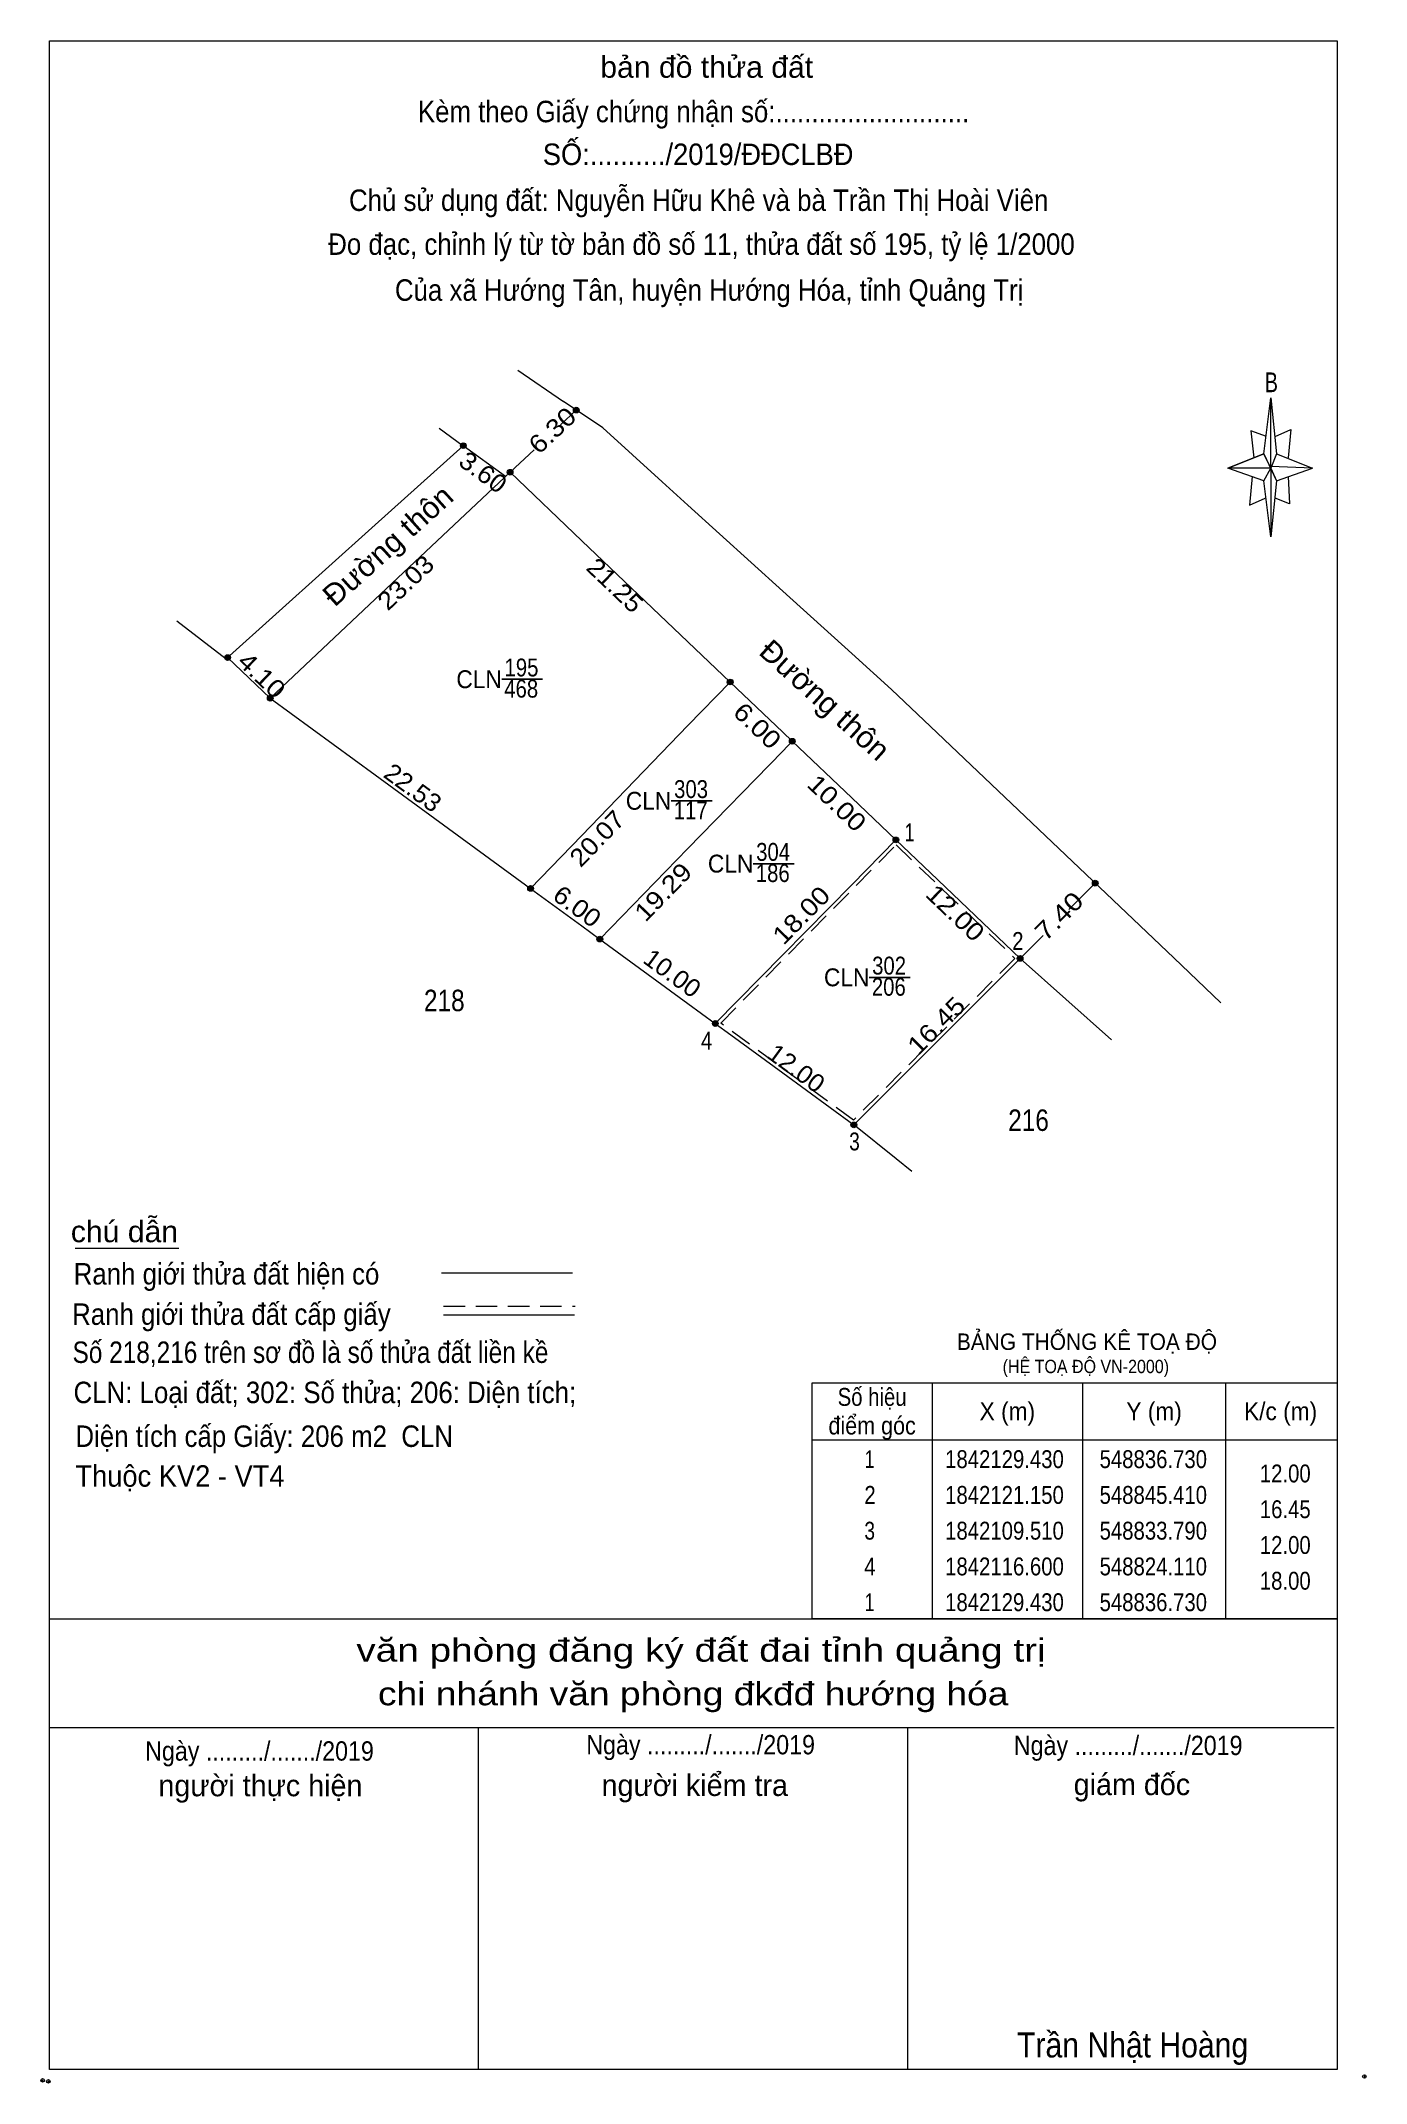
# Model space of a CAD drawing. Header units: metres. Extents: x 548201 to 548859, y 1842035 to 1842181.
# Drawn here: x 548345.2 to 548437.8, y 1842035.9 to 1842178.6 of the extents above; entities that cross this region are included whole.
import ezdxf
from ezdxf.enums import TextEntityAlignment as Align

# ---------------------------------------------------------------- set-up
doc = ezdxf.new("R2010")
doc.units = ezdxf.units.M
doc.header["$LTSCALE"] = 0.5
doc.header["$PDMODE"] = 32
doc.header["$PDSIZE"] = 0.25
doc.linetypes.add('MEDIUM_DASHED', pattern=[4.5, 3, -1.5])
for name, color, linetype, lineweight in [('1', 7, 'Continuous', 13), ('10', 7, 'Continuous', 13), ('13', 7, 'Continuous', 25), ('17', 7, 'Continuous', 13), ('23', 7, 'Continuous', 13), ('32', 7, 'Continuous', 13), ('5', 7, 'Continuous', 13), ('6', 7, 'Continuous', 13), ('63', 7, 'Continuous', 13)]:
    doc.layers.add(name, color=color, linetype=linetype, lineweight=lineweight)

msp = doc.modelspace()

# ---------------------------------------------------------------- texts
at = {"layer": '1'}
for s, height, rotation, width, p in [('Đường thôn', 1.5, 41.966, 1.05, (548369.9535, 1842142.7945)), ('Đường thôn', 1.5, 317.808, 1.05, (548399.4913, 1842131.9983)), ('4.10', 1.25, 316.378, 1.15, (548360.2188, 1842133.8292)), ('7.40', 1.25, 45.055, 1.2, (548416.8058, 1842117.0085))]:
    msp.add_text(s, height=height, rotation=rotation, dxfattribs=dict(at, width=width)).set_placement(p, align=Align.CENTER)
for s, height, width, p in [('BẢNG THỐNG KÊ TOẠ ĐỘ ', 1.15, 0.95, (548409.22, 1842087.12)), ('(HỆ TOẠ ĐỘ VN-2000)', 0.93, 0.9, (548412.42, 1842085.5))]:
    msp.add_text(s, height=height, dxfattribs=dict(at, width=width)).set_placement(p)
at = {"layer": '13', "width": 0.85}
for s, height, p in [('195', 1.25, (548378.795, 1842134.2)), ('468', 1.25, (548378.775, 1842132.72)), ('303', 1.25, (548390.645, 1842125.7)), ('117', 1.25, (548390.615, 1842124.22)), ('304', 1.25, (548396.38, 1842121.31)), ('186', 1.25, (548396.355, 1842119.83)), ('302', 1.25, (548404.485, 1842113.36)), ('206', 1.25, (548404.465, 1842111.88)), ('218', 1.5, (548373.4, 1842110.8)), ('216', 1.5, (548414.23, 1842102.43))]:
    msp.add_text(s, height=height, dxfattribs=at).set_placement(p, align=Align.CENTER)
at = {"layer": '13', "width": 0.95}
for p in [(548377.42, 1842133.38), (548389.26, 1842124.88), (548395, 1842120.49), (548403.11, 1842112.54)]:
    msp.add_text('CLN', height=1.25, dxfattribs=at).set_placement(p, align=Align.RIGHT)
at = {"layer": '5'}
for s, height, width, p in [('bản đồ thửa đất', 1.5, 1.05, (548391.74, 1842176.05)), ('Kèm theo Giấy chứng nhận số:...........................', 1.5, 0.9, (548390.82, 1842172.94)), ('SỐ:........../2019/ĐĐCLBĐ', 1.5, 0.95, (548391.14, 1842169.95)), ('Chủ sử dụng đất: Nguyễn Hữu Khê và bà Trần Thị Hoài Viên', 1.5, 0.9, (548391.18, 1842166.74)), ('Đo đạc, chỉnh lý từ tờ bản đồ số 11, thửa đất số 195, tỷ lệ 1/2000 ', 1.5, 0.9, (548391.625, 1842163.67)), ('Của xã Hướng Tân, huyện Hướng Hóa, tỉnh Quảng Trị', 1.5, 0.9, (548391.91, 1842160.46)), ('B', 1.378, 0.75, (548431.2, 1842154.07)), ('văn phòng đăng ký đất đai tỉnh quảng trị', 1.62, 1.25, (548391.34, 1842065.33)), ('chi nhánh văn phòng đkđđ hướng hóa', 1.62, 1.2, (548390.795, 1842062.28)), ('Ngày ........./......./2019', 1.35, 0.9, (548360.485, 1842058.41)), ('Ngày ........./......./2019', 1.35, 0.9, (548391.315, 1842058.85)), ('Ngày ........./......./2019', 1.35, 0.9, (548421.195, 1842058.8)), ('Trần Nhật Hoàng', 1.75, 0.9, (548421.505, 1842037.66))]:
    msp.add_text(s, height=height, dxfattribs=dict(at, width=width)).set_placement(p, align=Align.CENTER)
for s, p in [('người thực hiện', (548360.55, 1842055.92)), ('người kiểm tra', (548390.905, 1842055.94)), ('giám đốc', (548421.455, 1842056))]:
    msp.add_text(s, height=1.5, dxfattribs=at).set_placement(p, align=Align.CENTER)
at = {"layer": '6'}
for s, width, p in [('chú dẫn', 1.05, (548347.3, 1842094.65)), ('Ranh giới thửa đất hiện có ', 0.9, (548347.5, 1842091.69)), ('Ranh giới thửa đất cấp giấy', 0.9, (548347.39, 1842088.87)), ('Số 218,216 trên sơ đồ là số thửa đất liền kề', 0.85, (548347.42, 1842086.21)), ('CLN: Loại đất; 302: Số thửa; 206: Diện tích;', 0.9, (548347.49, 1842083.4)), ('Diện tích cấp Giấy: 206 m2  CLN', 0.9, (548347.62, 1842080.34)), ('Thuộc KV2 - VT4', 0.95, (548347.62, 1842077.56))]:
    msp.add_text(s, height=1.5, dxfattribs=dict(at, width=width)).set_placement(p)
at = {"layer": '63'}
for s, rotation, width, p in [('6.30', 43.276, 1.15, (548381.3816, 1842150.9467)), ('3.60', 323.788, 1.1, (548375.7408, 1842147.9711)), ('23.03', 43.293, 1.1, (548371.1314, 1842140.3118)), ('21.25', 316.373, 1.1, (548384.8989, 1842140.1221)), ('6.00', 316.351, 1.15, (548394.8486, 1842130.2981)), ('22.53', 323.827, 1.05, (548370.8361, 1842125.9194)), ('10.00', 316.377, 1.15, (548400.4088, 1842124.8933)), ('20.07', 45.969, 1.1, (548384.5334, 1842122.4406)), ('19.29', 45.798, 1.15, (548389.1417, 1842118.6993)), ('6.00', 323.818, 1.1, (548382.321, 1842117.6221)), ('18.00', 45.473, 1.15, (548398.7935, 1842117.0718)), ('12.00', 316.351, 1.15, (548408.6786, 1842117.222)), ('10.00', 323.829, 1.05, (548388.9712, 1842112.9512)), ('16.45', 45.049, 1.15, (548408.2255, 1842109.3584)), ('12.00', 323.78, 1.05, (548397.6307, 1842106.3091))]:
    msp.add_text(s, height=1.25, rotation=rotation, dxfattribs=dict(at, width=width)).set_placement(p, align=Align.CENTER)
for s, width, p in [(' 1', 0.75, (548406.26, 1842122.67)), (' 2', 0.85, (548413.88, 1842115.08)), (' 4', 0.85, (548392.13, 1842108.12)), (' 3', 0.8, (548402.44, 1842101.07)), ('12.00', 0.85, (548433.95, 1842077.86)), ('16.45', 0.85, (548433.95, 1842075.36)), ('12.00', 0.85, (548433.95, 1842072.86)), ('18.00', 0.85, (548433.95, 1842070.36))]:
    msp.add_text(s, height=1.25, dxfattribs=dict(at, width=width)).set_placement(p, align=Align.RIGHT)
for s, width, p in [('Số hiệu', 0.85, (548403.3, 1842083.21)), ('điểm góc', 0.9, (548403.3, 1842081.21)), ('X (m)', 0.95, (548412.75, 1842082.21)), ('Y (m)', 0.95, (548423.005, 1842082.21)), ('K/c (m)', 0.95, (548431.845, 1842082.21)), (' 1', 0.75, (548402.95, 1842078.86)), ('1842129.430', 0.85, (548412.55, 1842078.86)), ('548836.730', 0.85, (548422.95, 1842078.86)), (' 2', 0.85, (548402.955, 1842076.36)), ('1842121.150', 0.85, (548412.55, 1842076.36)), ('548845.410', 0.85, (548422.95, 1842076.36)), (' 3', 0.8, (548402.945, 1842073.86)), ('1842109.510', 0.85, (548412.55, 1842073.86)), ('548833.790', 0.85, (548422.95, 1842073.86)), (' 4', 0.85, (548402.95, 1842071.36)), ('1842116.600', 0.85, (548412.55, 1842071.36)), ('548824.110', 0.85, (548422.95, 1842071.36)), (' 1', 0.75, (548402.95, 1842068.86)), ('1842129.430', 0.85, (548412.55, 1842068.86)), ('548836.730', 0.85, (548422.95, 1842068.86))]:
    msp.add_text(s, height=1.25, dxfattribs=dict(at, width=width)).set_placement(p, align=Align.CENTER)

# ---------------------------------------------------------------- hatches: boundary and pattern name
at = {"layer": '1'}
for points in [[(548382.82, 1842152.82, 1), (548382.42, 1842152.82, 1)], [(548374.93, 1842150.33, 1), (548374.53, 1842150.33, 1)], [(548378.2, 1842148.47, 1), (548377.8, 1842148.47, 1)], [(548378.2, 1842148.47, 1), (548377.8, 1842148.47, 1)], [(548358.46, 1842135.52, 1), (548358.06, 1842135.52, 1)], [(548393.58, 1842133.81, 1), (548393.18, 1842133.81, 1)], [(548361.44, 1842132.68, 1), (548361.04, 1842132.68, 1)], [(548397.92, 1842129.67, 1), (548397.52, 1842129.67, 1)], [(548405.16, 1842122.77, 1), (548404.76, 1842122.77, 1)], [(548419.09, 1842119.75, 1), (548418.69, 1842119.75, 1)], [(548379.63, 1842119.38, 1), (548379.23, 1842119.38, 1)], [(548384.47, 1842115.84, 1), (548384.07, 1842115.84, 1)], [(548413.84, 1842114.49, 1), (548413.44, 1842114.49, 1)], [(548392.54, 1842109.94, 1), (548392.14, 1842109.94, 1)], [(548402.22, 1842102.85, 1), (548401.82, 1842102.85, 1)]]:
    msp.add_hatch(color=256, dxfattribs=at).paths.add_polyline_path(points)

# ---------------------------------------------------------------- linework, layer by layer
for p, q in [((548358.26, 1842135.52), (548361.24, 1842132.68)), ((548418.89, 1842119.75), (548417.05, 1842117.91)), ((548415.25, 1842116.1), (548413.64, 1842114.49))]:
    msp.add_line(p, q, dxfattribs=at)
at = {"layer": '1', "linetype": 'MEDIUM_DASHED'}
msp.add_lwpolyline([(548404.97, 1842122.42), (548413.28, 1842114.49), (548401.99, 1842103.18), (548392.72, 1842109.97)], close=True, dxfattribs=at)
at = {"layer": '1'}
for centre in [(548382.62, 1842152.82), (548374.73, 1842150.33), (548378, 1842148.47), (548378, 1842148.47), (548358.26, 1842135.52), (548393.38, 1842133.81), (548361.24, 1842132.68), (548397.72, 1842129.67), (548404.96, 1842122.77), (548418.89, 1842119.75), (548379.43, 1842119.38), (548384.27, 1842115.84), (548413.64, 1842114.49), (548392.34, 1842109.94), (548402.02, 1842102.85)]:
    msp.add_circle(centre, 0.2, dxfattribs=at)
at = {"layer": '10'}
for p, q in [((548378.54, 1842155.6), (548381.73, 1842153.42)), ((548384.47, 1842151.58), (548381.73, 1842153.42)), ((548373.05, 1842151.56), (548374.73, 1842150.33)), ((548388.63, 1842147.81), (548384.47, 1842151.58)), ((548378, 1842148.47), (548368.58, 1842139.6)), ((548383.01, 1842143.69), (548378, 1842148.47)), ((548390.43, 1842146.18), (548388.63, 1842147.81)), ((548397.05, 1842140.17), (548390.43, 1842146.18)), ((548390.43, 1842136.62), (548383.01, 1842143.69)), ((548393.38, 1842133.81), (548390.43, 1842136.62)), ((548368.58, 1842127.31), (548379.43, 1842119.38)), ((548407.37, 1842108.21), (548413.64, 1842114.49)), ((548392.34, 1842109.94), (548393.43, 1842109.14)), ((548393.43, 1842109.14), (548397.05, 1842106.49)), ((548402.02, 1842102.85), (548407.37, 1842108.21)), ((548397.05, 1842106.49), (548402.02, 1842102.85))]:
    msp.add_line(p, q, dxfattribs=at)
for points in [[(548354.71, 1842138.08), (548358.15, 1842135.42), (548368.58, 1842144.8), (548374.73, 1842150.33)], [(548404.65, 1842133.28), (548401.87, 1842135.8), (548397.05, 1842140.17)], [(548368.58, 1842139.6), (548361.24, 1842132.68), (548368.58, 1842127.31)], [(548397.72, 1842129.67), (548397.05, 1842130.31), (548393.38, 1842133.81)], [(548404.96, 1842122.77), (548401.87, 1842125.71), (548397.72, 1842129.67)], [(548413.64, 1842114.49), (548407.37, 1842120.47), (548404.96, 1842122.77)], [(548379.43, 1842119.38), (548383.01, 1842116.76), (548384.27, 1842115.84)], [(548384.27, 1842115.84), (548390.43, 1842111.34), (548392.34, 1842109.94)], [(548406.08, 1842099.6), (548404.98, 1842100.48), (548402.02, 1842102.85)]]:
    msp.add_lwpolyline(points, dxfattribs=at)
at = {"layer": '13'}
for p, q in [((548377.41, 1842134), (548380.27, 1842134)), ((548389.25, 1842125.5), (548392.11, 1842125.5)), ((548394.99, 1842121.11), (548397.85, 1842121.11)), ((548403.1, 1842113.16), (548405.96, 1842113.16))]:
    msp.add_line(p, q, dxfattribs=at)
at = {"layer": '17'}
msp.add_line((548347.61, 1842094.24), (548354.85, 1842094.24), dxfattribs=at)
at = {"layer": '23'}
for p, q in [((548378.54, 1842155.6), (548381.73, 1842153.42)), ((548384.47, 1842151.58), (548381.73, 1842153.42)), ((548373.05, 1842151.56), (548374.73, 1842150.33)), ((548388.63, 1842147.81), (548384.47, 1842151.58)), ((548390.43, 1842146.18), (548388.63, 1842147.81)), ((548397.05, 1842140.17), (548390.43, 1842146.18)), ((548404.65, 1842133.28), (548407.37, 1842130.69)), ((548407.37, 1842130.69), (548424.38, 1842114.53)), ((548420.02, 1842108.79), (548413.64, 1842114.49)), ((548424.38, 1842114.53), (548427.68, 1842111.39))]:
    msp.add_line(p, q, dxfattribs=at)
msp.add_lwpolyline([(548404.65, 1842133.28), (548401.87, 1842135.8), (548397.05, 1842140.17)], dxfattribs=at)
at = {"layer": '32'}
for p, q in [((548393.38, 1842133.81), (548390.43, 1842130.76)), ((548390.43, 1842130.76), (548383.01, 1842123.08)), ((548397.72, 1842129.67), (548397.05, 1842128.98)), ((548397.05, 1842128.98), (548390.43, 1842122.17)), ((548383.01, 1842123.08), (548379.43, 1842119.38)), ((548390.43, 1842122.17), (548384.27, 1842115.84)), ((548397.05, 1842114.73), (548392.34, 1842109.94))]:
    msp.add_line(p, q, dxfattribs=at)
msp.add_lwpolyline([(548404.96, 1842122.77), (548401.87, 1842119.63), (548397.05, 1842114.73)], dxfattribs=at)
at = {"layer": '5'}
for p, q in [((548430.67, 1842149.77), (548431.17, 1842153.67)), ((548431.57, 1842149.77), (548434.07, 1842148.77)), ((548430.67, 1842147.87), (548428.17, 1842148.77)), ((548431.57, 1842147.87), (548431.17, 1842143.97)), ((548432.37, 1842148.17), (548432.47, 1842146.27)), ((548432.47, 1842146.27), (548431.47, 1842146.67)), ((548345.8, 1842068.33), (548435.8, 1842068.33)), ((548345.8, 1842060.73), (548435.6, 1842060.73)), ((548345.8, 1842060.73), (548435.6, 1842060.73)), ((548345.8, 1842060.73), (548435.6, 1842060.73)), ((548375.8, 1842036.83), (548375.8, 1842060.73)), ((548405.8, 1842036.83), (548405.8, 1842060.73))]:
    msp.add_line(p, q, dxfattribs=at)
for points in [[(548345.8, 1842178.63), (548435.8, 1842178.63), (548435.8, 1842036.83), (548345.8, 1842036.83)], [(548431.17, 1842153.67), (548431.57, 1842149.77), (548431.17, 1842148.77)], [(548431.17, 1842148.77), (548428.17, 1842148.77), (548430.67, 1842149.77), (548431.57, 1842147.87), (548434.07, 1842148.77), (548431.17, 1842148.87)], [(548431.17, 1842148.77), (548431.17, 1842143.97), (548430.67, 1842147.87)]]:
    msp.add_lwpolyline(points, close=True, dxfattribs=at)
for points in [[(548430.87, 1842150.97), (548429.77, 1842151.37), (548429.97, 1842149.47)], [(548431.47, 1842150.97), (548432.57, 1842151.47), (548432.37, 1842149.47)], [(548431.17, 1842148.77), (548430.67, 1842149.77), (548428.17, 1842148.77)], [(548431.17, 1842148.77), (548431.57, 1842147.87), (548434.07, 1842148.77)], [(548429.87, 1842148.17), (548429.67, 1842146.17), (548430.77, 1842146.67)], [(548435.8, 1842036.83), (548345.8, 1842036.83), (548345.8, 1842060.73)]]:
    msp.add_lwpolyline(points, dxfattribs=at)
for p in [(548345.33, 1842036.06), (548345.73, 1842035.99)]:
    msp.add_point(p, dxfattribs=at)
at = {"layer": '6'}
for p, q in [((548373.21, 1842092.5), (548382.35, 1842092.5)), ((548373.35, 1842089.57), (548382.49, 1842089.57))]:
    msp.add_line(p, q, dxfattribs=at)
at = {"layer": '6', "linetype": 'MEDIUM_DASHED'}
msp.add_line((548373.35, 1842090.19), (548382.55, 1842090.19), dxfattribs=at)
at = {"layer": '6'}
msp.add_point((548437.7, 1842036.33), dxfattribs=at)
at = {"layer": '63'}
for p, q in [((548382.62, 1842152.82), (548381.53, 1842151.79)), ((548377.68, 1842148.17), (548374.73, 1842150.33)), ((548379.67, 1842150.04), (548378, 1842148.47)), ((548407.5, 1842084.83), (548407.5, 1842068.33)), ((548418, 1842084.83), (548418, 1842068.33)), ((548428, 1842084.83), (548428, 1842068.33)), ((548399.1, 1842080.83), (548435.8, 1842080.83))]:
    msp.add_line(p, q, dxfattribs=at)
msp.add_lwpolyline([(548399.1, 1842084.83), (548435.8, 1842084.83), (548435.8, 1842068.33), (548399.1, 1842068.33)], close=True, dxfattribs=at)

msp.set_redraw_order([(e.dxf.handle, doc.entitydb.next_handle()) for e in msp.query("TEXT MTEXT ATTDEF DIMENSION ARC_DIMENSION")])  # texts and dimensions are drawn at this point

doc.saveas('drawing.dxf')
